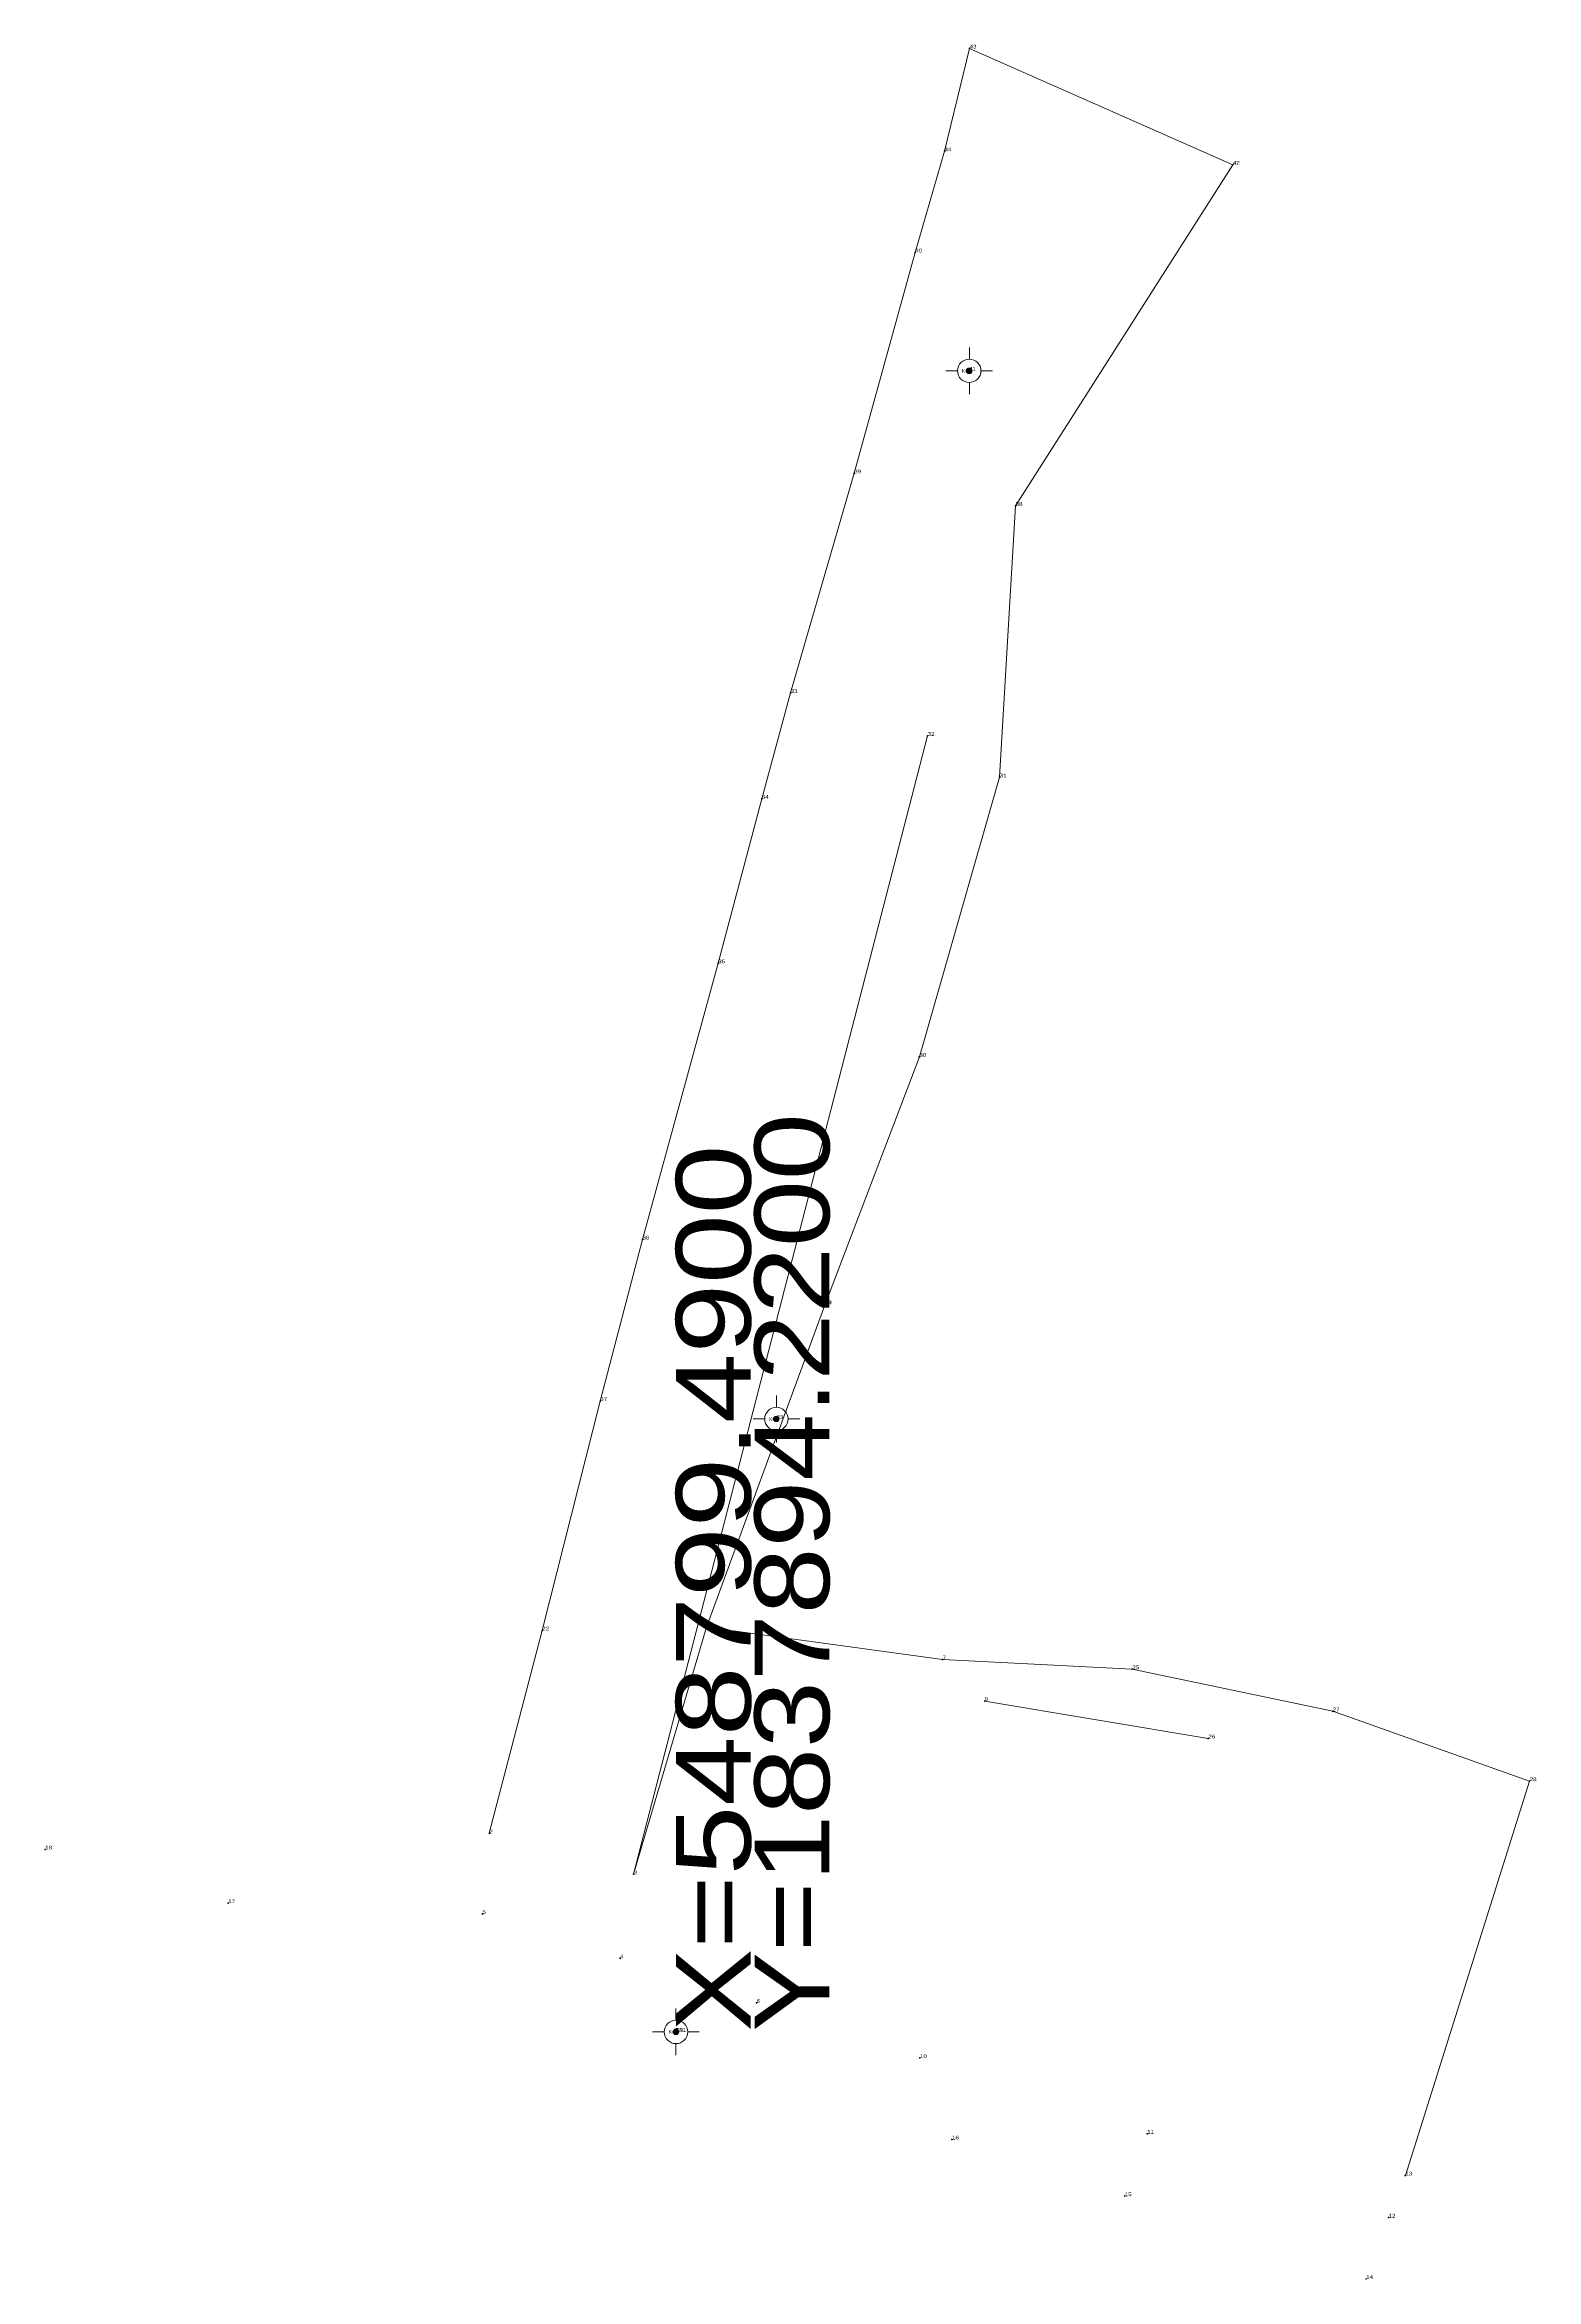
# Model space of a CAD drawing. Header units: metres. Extents: x 548025 to 549900, y 1837473 to 1838819.
# Drawn here: x 548765.8 to 548845.5, y 1837881 to 1838000.4 of the extents above; entities that cross this region are included whole.
import ezdxf
from ezdxf.enums import TextEntityAlignment as Align

# ---------------------------------------------------------------- set-up
doc = ezdxf.new("R2010")
doc.units = ezdxf.units.M
doc.header["$LTSCALE"] = 0.08
doc.header["$PDMODE"] = 32
doc.header["$PDSIZE"] = 0.04
for name, color, linetype, lineweight in [('10', 7, 'Continuous', 13), ('17', 7, 'Continuous', 13), ('7', 7, 'Continuous', 13)]:
    doc.layers.add(name, color=color, linetype=linetype, lineweight=lineweight)
doc.layers.add('12', color=7, linetype='Continuous')
doc.layers.add('9', color=7, linetype='Continuous')

msp = doc.modelspace()

# ---------------------------------------------------------------- hatches: boundary and pattern name
at = {"layer": '7'}
for points in [[(548815.16547, 1837982.82752, 1), (548815.16547, 1837983.12752, 1)], [(548815.16547, 1837982.82752, 1), (548815.16547, 1837983.12752, 1)], [(548815.16547, 1837982.82752, 1), (548815.16547, 1837983.12752, 1)], [(548815.16547, 1837982.82752, 1), (548815.16547, 1837983.12752, 1)], [(548804.85847, 1837926.82052, 1), (548804.85847, 1837927.12052, 1)], [(548804.85847, 1837926.82052, 1), (548804.85847, 1837927.12052, 1)], [(548804.85847, 1837926.82052, 1), (548804.85847, 1837927.12052, 1)], [(548804.85847, 1837926.82052, 1), (548804.85847, 1837927.12052, 1)], [(548799.49447, 1837894.06952, 1), (548799.49447, 1837894.36952, 1)], [(548799.49447, 1837894.06952, 1), (548799.49447, 1837894.36952, 1)], [(548799.49447, 1837894.06952, 1), (548799.49447, 1837894.36952, 1)], [(548799.49447, 1837894.06952, 1), (548799.49447, 1837894.36952, 1)]]:
    msp.add_hatch(color=256, dxfattribs=at).paths.add_polyline_path(points)

# ---------------------------------------------------------------- linework, layer by layer
at = {"layer": '10'}
for p, q in [((548812.94, 1837963.47), (548797.23, 1837902.65)), ((548812.94, 1837963.47), (548797.23, 1837902.65)), ((548812.94, 1837963.47), (548797.23, 1837902.65)), ((548812.94, 1837963.47), (548797.23, 1837902.65)), ((548797.23, 1837902.65), (548801.13, 1837915.85)), ((548797.23, 1837902.65), (548801.13, 1837915.85)), ((548797.23, 1837902.65), (548801.13, 1837915.85)), ((548797.23, 1837902.65), (548801.13, 1837915.85)), ((548815.99, 1837911.9), (548827.94, 1837909.9)), ((548815.99, 1837911.9), (548827.94, 1837909.9)), ((548815.99, 1837911.9), (548827.94, 1837909.9)), ((548815.99, 1837911.9), (548827.94, 1837909.9))]:
    msp.add_line(p, q, dxfattribs=at)
for points in [[(548789.52, 1837904.83), (548792.35, 1837915.67), (548795.45, 1837927.93), (548797.7, 1837936.56), (548801.75, 1837951.32), (548804.08, 1837960.11), (548805.62, 1837965.77), (548809.02, 1837977.5), (548812.27, 1837989.3), (548813.85, 1837994.71), (548815.18, 1838000.2), (548829.25, 1837993.99), (548817.64, 1837975.76), (548816.79, 1837961.26), (548812.5, 1837946.32), (548807.45, 1837933.06), (548801.13, 1837915.85)], [(548789.52, 1837904.83), (548792.35, 1837915.67), (548795.45, 1837927.93), (548797.7, 1837936.56), (548801.75, 1837951.32), (548804.08, 1837960.11), (548805.62, 1837965.77), (548809.02, 1837977.5), (548812.27, 1837989.3), (548813.85, 1837994.71), (548815.18, 1838000.2), (548829.25, 1837993.99), (548817.64, 1837975.76), (548816.79, 1837961.26), (548812.5, 1837946.32), (548807.45, 1837933.06), (548801.13, 1837915.85)], [(548789.52, 1837904.83), (548792.35, 1837915.67), (548795.45, 1837927.93), (548797.7, 1837936.56), (548801.75, 1837951.32), (548804.08, 1837960.11), (548805.62, 1837965.77), (548809.02, 1837977.5), (548812.27, 1837989.3), (548813.85, 1837994.71), (548815.18, 1838000.2), (548829.25, 1837993.99), (548817.64, 1837975.76), (548816.79, 1837961.26), (548812.5, 1837946.32), (548807.45, 1837933.06), (548801.13, 1837915.85)], [(548789.52, 1837904.83), (548792.35, 1837915.67), (548795.45, 1837927.93), (548797.7, 1837936.56), (548801.75, 1837951.32), (548804.08, 1837960.11), (548805.62, 1837965.77), (548809.02, 1837977.5), (548812.27, 1837989.3), (548813.85, 1837994.71), (548815.18, 1838000.2), (548829.25, 1837993.99), (548817.64, 1837975.76), (548816.79, 1837961.26), (548812.5, 1837946.32), (548807.45, 1837933.06), (548801.13, 1837915.85)], [(548801.13, 1837915.85), (548813.74, 1837914.12), (548823.87, 1837913.6), (548834.59, 1837911.35), (548845.11, 1837907.62), (548838.47, 1837886.55)], [(548801.13, 1837915.85), (548813.74, 1837914.12), (548823.87, 1837913.6), (548834.59, 1837911.35), (548845.11, 1837907.62), (548838.47, 1837886.55)], [(548801.13, 1837915.85), (548813.74, 1837914.12), (548823.87, 1837913.6), (548834.59, 1837911.35), (548845.11, 1837907.62), (548838.47, 1837886.55)], [(548801.13, 1837915.85), (548813.74, 1837914.12), (548823.87, 1837913.6), (548834.59, 1837911.35), (548845.11, 1837907.62), (548838.47, 1837886.55)]]:
    msp.add_lwpolyline(points, dxfattribs=at)
at = {"layer": '7'}
for p, q in [((548815.17, 1837983.6), (548815.17, 1837984.23)), ((548815.17, 1837983.6), (548815.17, 1837984.23)), ((548815.17, 1837983.6), (548815.17, 1837984.23)), ((548815.17, 1837983.6), (548815.17, 1837984.23)), ((548814.54, 1837982.98), (548813.91, 1837982.98)), ((548814.54, 1837982.98), (548813.91, 1837982.98)), ((548814.54, 1837982.98), (548813.91, 1837982.98)), ((548814.54, 1837982.98), (548813.91, 1837982.98)), ((548815.17, 1837981.73), (548815.17, 1837982.35)), ((548815.17, 1837981.73), (548815.17, 1837982.35)), ((548815.17, 1837981.73), (548815.17, 1837982.35)), ((548815.17, 1837981.73), (548815.17, 1837982.35)), ((548816.41, 1837982.98), (548815.79, 1837982.98)), ((548816.41, 1837982.98), (548815.79, 1837982.98)), ((548816.41, 1837982.98), (548815.79, 1837982.98)), ((548816.41, 1837982.98), (548815.79, 1837982.98)), ((548804.86, 1837927.59), (548804.86, 1837928.22)), ((548804.86, 1837927.59), (548804.86, 1837928.22)), ((548804.86, 1837927.59), (548804.86, 1837928.22)), ((548804.86, 1837927.59), (548804.86, 1837928.22)), ((548804.23, 1837926.97), (548803.61, 1837926.97)), ((548804.23, 1837926.97), (548803.61, 1837926.97)), ((548804.23, 1837926.97), (548803.61, 1837926.97)), ((548804.23, 1837926.97), (548803.61, 1837926.97)), ((548804.86, 1837925.72), (548804.86, 1837926.35)), ((548804.86, 1837925.72), (548804.86, 1837926.35)), ((548804.86, 1837925.72), (548804.86, 1837926.35)), ((548804.86, 1837925.72), (548804.86, 1837926.35)), ((548806.11, 1837926.97), (548805.48, 1837926.97)), ((548806.11, 1837926.97), (548805.48, 1837926.97)), ((548806.11, 1837926.97), (548805.48, 1837926.97)), ((548806.11, 1837926.97), (548805.48, 1837926.97)), ((548799.49, 1837894.84), (548799.49, 1837895.47)), ((548799.49, 1837894.84), (548799.49, 1837895.47)), ((548799.49, 1837894.84), (548799.49, 1837895.47)), ((548799.49, 1837894.84), (548799.49, 1837895.47)), ((548798.87, 1837894.22), (548798.24, 1837894.22)), ((548798.87, 1837894.22), (548798.24, 1837894.22)), ((548798.87, 1837894.22), (548798.24, 1837894.22)), ((548798.87, 1837894.22), (548798.24, 1837894.22)), ((548800.74, 1837894.22), (548800.12, 1837894.22)), ((548800.74, 1837894.22), (548800.12, 1837894.22)), ((548800.74, 1837894.22), (548800.12, 1837894.22)), ((548800.74, 1837894.22), (548800.12, 1837894.22)), ((548799.49, 1837892.97), (548799.49, 1837893.59)), ((548799.49, 1837892.97), (548799.49, 1837893.59)), ((548799.49, 1837892.97), (548799.49, 1837893.59)), ((548799.49, 1837892.97), (548799.49, 1837893.59))]:
    msp.add_line(p, q, dxfattribs=at)
for centre, radius in [((548815.16547, 1837982.97752), 0.625), ((548815.16547, 1837982.97752), 0.625), ((548815.16547, 1837982.97752), 0.625), ((548815.16547, 1837982.97752), 0.625), ((548815.16547, 1837982.97752), 0.15), ((548815.16547, 1837982.97752), 0.15), ((548815.16547, 1837982.97752), 0.15), ((548815.16547, 1837982.97752), 0.15), ((548804.85847, 1837926.97052), 0.625), ((548804.85847, 1837926.97052), 0.625), ((548804.85847, 1837926.97052), 0.625), ((548804.85847, 1837926.97052), 0.625), ((548804.85847, 1837926.97052), 0.15), ((548804.85847, 1837926.97052), 0.15), ((548804.85847, 1837926.97052), 0.15), ((548804.85847, 1837926.97052), 0.15), ((548799.49447, 1837894.21952), 0.625), ((548799.49447, 1837894.21952), 0.625), ((548799.49447, 1837894.21952), 0.625), ((548799.49447, 1837894.21952), 0.625), ((548799.49447, 1837894.21952), 0.15), ((548799.49447, 1837894.21952), 0.15), ((548799.49447, 1837894.21952), 0.15), ((548799.49447, 1837894.21952), 0.15)]:
    msp.add_circle(centre, radius, dxfattribs=at)
for p in [(548815.18, 1838000.2), (548813.85, 1837994.71), (548829.25, 1837993.99), (548812.27, 1837989.3), (548809.02, 1837977.5), (548817.64, 1837975.76), (548805.62, 1837965.77), (548812.94, 1837963.47), (548816.79, 1837961.26), (548804.08, 1837960.11), (548801.75, 1837951.32), (548812.5, 1837946.32), (548797.7, 1837936.56), (548807.44, 1837933.11), (548807.45, 1837933.06), (548795.45, 1837927.93), (548792.35, 1837915.67), (548801.13, 1837915.85), (548813.74, 1837914.12), (548823.87, 1837913.6), (548815.99, 1837911.9), (548834.59, 1837911.35), (548827.94, 1837909.9), (548845.11, 1837907.62), (548789.52, 1837904.83), (548765.78, 1837903.97), (548797.23, 1837902.65), (548775.56, 1837901.1), (548789.15, 1837900.52), (548796.51, 1837898.15), (548803.8, 1837895.77), (548799.49, 1837894.22), (548812.53, 1837892.83), (548814.24, 1837888.47), (548824.67, 1837888.77), (548838.47, 1837886.55), (548823.47, 1837885.45), (548837.57, 1837884.3), (548836.37, 1837881.02)]:
    msp.add_point(p, dxfattribs=at)

# ---------------------------------------------------------------- texts
at = {"layer": '12'}
for s, width, p in [('43', 1.25, (548815.18, 1838000.2)), ('43', 1.25, (548815.18, 1838000.2)), ('43', 1.25, (548815.18, 1838000.2)), ('43', 1.25, (548815.18, 1838000.2)), ('44', 1.25, (548813.85, 1837994.71)), ('44', 1.25, (548813.85, 1837994.71)), ('44', 1.25, (548813.85, 1837994.71)), ('44', 1.25, (548813.85, 1837994.71)), ('42', 1.25, (548829.25, 1837993.99)), ('42', 1.25, (548829.25, 1837993.99)), ('42', 1.25, (548829.25, 1837993.99)), ('42', 1.25, (548829.25, 1837993.99)), ('40', 1.25, (548812.27, 1837989.3)), ('40', 1.25, (548812.27, 1837989.3)), ('40', 1.25, (548812.27, 1837989.3)), ('40', 1.25, (548812.27, 1837989.3)), ('39', 1.25, (548809.02, 1837977.5)), ('39', 1.25, (548809.02, 1837977.5)), ('39', 1.25, (548809.02, 1837977.5)), ('39', 1.25, (548809.02, 1837977.5)), ('38', 1.25, (548817.64, 1837975.76)), ('38', 1.25, (548817.64, 1837975.76)), ('38', 1.25, (548817.64, 1837975.76)), ('38', 1.25, (548817.64, 1837975.76)), ('33', 1.25, (548805.62, 1837965.77)), ('33', 1.25, (548805.62, 1837965.77)), ('33', 1.25, (548805.62, 1837965.77)), ('33', 1.25, (548805.62, 1837965.77)), ('32', 1.25, (548812.94, 1837963.47)), ('32', 1.25, (548812.94, 1837963.47)), ('32', 1.25, (548812.94, 1837963.47)), ('32', 1.25, (548812.94, 1837963.47)), ('31', 1.25, (548816.79, 1837961.26)), ('31', 1.25, (548816.79, 1837961.26)), ('31', 1.25, (548816.79, 1837961.26)), ('31', 1.25, (548816.79, 1837961.26)), ('34', 1.25, (548804.08, 1837960.11)), ('34', 1.25, (548804.08, 1837960.11)), ('34', 1.25, (548804.08, 1837960.11)), ('34', 1.25, (548804.08, 1837960.11)), ('35', 1.25, (548801.75, 1837951.32)), ('35', 1.25, (548801.75, 1837951.32)), ('35', 1.25, (548801.75, 1837951.32)), ('35', 1.25, (548801.75, 1837951.32)), ('30', 1.25, (548812.5, 1837946.32)), ('30', 1.25, (548812.5, 1837946.32)), ('30', 1.25, (548812.5, 1837946.32)), ('30', 1.25, (548812.5, 1837946.32)), ('36', 1.25, (548797.7, 1837936.56)), ('36', 1.25, (548797.7, 1837936.56)), ('36', 1.25, (548797.7, 1837936.56)), ('36', 1.25, (548797.7, 1837936.56)), ('29', 1.25, (548807.44, 1837933.11)), ('29', 1.25, (548807.44, 1837933.11)), ('29', 1.25, (548807.44, 1837933.11)), ('29', 1.25, (548807.44, 1837933.11)), ('24', 1.25, (548807.45, 1837933.06)), ('24', 1.25, (548807.45, 1837933.06)), ('24', 1.25, (548807.45, 1837933.06)), ('24', 1.25, (548807.45, 1837933.06)), ('37', 1.25, (548795.45, 1837927.93)), ('37', 1.25, (548795.45, 1837927.93)), ('37', 1.25, (548795.45, 1837927.93)), ('37', 1.25, (548795.45, 1837927.93)), ('22', 1.25, (548792.35, 1837915.67)), ('22', 1.25, (548792.35, 1837915.67)), ('22', 1.25, (548792.35, 1837915.67)), ('22', 1.25, (548792.35, 1837915.67)), ('8', 1.25, (548801.13, 1837915.85)), ('8', 1.25, (548801.13, 1837915.85)), ('8', 1.25, (548801.13, 1837915.85)), ('8', 1.25, (548801.13, 1837915.85)), ('7', 1.25, (548813.74, 1837914.12)), ('7', 1.25, (548813.74, 1837914.12)), ('7', 1.25, (548813.74, 1837914.12)), ('7', 1.25, (548813.74, 1837914.12)), ('25', 1.25, (548823.88, 1837913.6)), ('25', 1.25, (548823.88, 1837913.6)), ('25', 1.25, (548823.88, 1837913.6)), ('25', 1.25, (548823.88, 1837913.6)), ('9', 1.25, (548815.99, 1837911.9)), ('9', 1.25, (548815.99, 1837911.9)), ('9', 1.25, (548815.99, 1837911.9)), ('9', 1.25, (548815.99, 1837911.9)), ('27', 1.25, (548834.59, 1837911.35)), ('27', 1.25, (548834.59, 1837911.35)), ('27', 1.25, (548834.59, 1837911.35)), ('27', 1.25, (548834.59, 1837911.35)), ('26', 1.25, (548827.94, 1837909.9)), ('26', 1.25, (548827.94, 1837909.9)), ('26', 1.25, (548827.94, 1837909.9)), ('26', 1.25, (548827.94, 1837909.9)), ('28', 1.25, (548845.11, 1837907.62)), ('28', 1.25, (548845.11, 1837907.62)), ('28', 1.25, (548845.11, 1837907.62)), ('28', 1.25, (548845.11, 1837907.62)), ('2', 1.25, (548789.52, 1837904.83)), ('2', 1.25, (548789.52, 1837904.83)), ('2', 1.25, (548789.52, 1837904.83)), ('2', 1.25, (548789.52, 1837904.83)), ('18', 1.25, (548765.78, 1837903.97)), ('18', 1.25, (548765.78, 1837903.97)), ('18', 1.25, (548765.78, 1837903.97)), ('18', 1.25, (548765.78, 1837903.97)), ('3', 1.25, (548797.23, 1837902.64)), ('3', 1.25, (548797.23, 1837902.64)), ('3', 1.25, (548797.23, 1837902.64)), ('3', 1.25, (548797.23, 1837902.64)), ('17', 1.25, (548775.56, 1837901.1)), ('17', 1.25, (548775.56, 1837901.1)), ('17', 1.25, (548775.56, 1837901.1)), ('17', 1.25, (548775.56, 1837901.1)), ('5', 1.25, (548789.15, 1837900.52)), ('5', 1.25, (548789.15, 1837900.52)), ('5', 1.25, (548789.15, 1837900.52)), ('5', 1.25, (548789.15, 1837900.52)), ('4', 1.25, (548796.51, 1837898.15)), ('4', 1.25, (548796.51, 1837898.15)), ('4', 1.25, (548796.51, 1837898.15)), ('4', 1.25, (548796.51, 1837898.15)), ('6', 1.25, (548803.8, 1837895.77)), ('6', 1.25, (548803.8, 1837895.77)), ('6', 1.25, (548803.8, 1837895.77)), ('6', 1.25, (548803.8, 1837895.77)), ('TS1', 1.1, (548799.49, 1837894.22)), ('TS1', 1.1, (548799.49, 1837894.22)), ('TS1', 1.1, (548799.49, 1837894.22)), ('TS1', 1.1, (548799.49, 1837894.22)), ('10', 1.25, (548812.53, 1837892.83)), ('10', 1.25, (548812.53, 1837892.83)), ('10', 1.25, (548812.53, 1837892.83)), ('10', 1.25, (548812.53, 1837892.83)), ('11', 1.25, (548824.67, 1837888.77)), ('11', 1.25, (548824.67, 1837888.77)), ('11', 1.25, (548824.67, 1837888.77)), ('11', 1.25, (548824.67, 1837888.77)), ('16', 1.25, (548814.24, 1837888.47)), ('16', 1.25, (548814.24, 1837888.47)), ('16', 1.25, (548814.24, 1837888.47)), ('16', 1.25, (548814.24, 1837888.47)), ('13', 1.25, (548838.47, 1837886.55)), ('13', 1.25, (548838.47, 1837886.55)), ('13', 1.25, (548838.47, 1837886.55)), ('13', 1.25, (548838.47, 1837886.55)), ('15', 1.25, (548823.47, 1837885.44)), ('15', 1.25, (548823.47, 1837885.44)), ('15', 1.25, (548823.47, 1837885.44)), ('15', 1.25, (548823.47, 1837885.44)), ('12', 1.25, (548837.57, 1837884.3)), ('12', 1.25, (548837.57, 1837884.3)), ('12', 1.25, (548837.57, 1837884.3)), ('12', 1.25, (548837.57, 1837884.3)), ('14', 1.25, (548836.37, 1837881.02)), ('14', 1.25, (548836.37, 1837881.02)), ('14', 1.25, (548836.37, 1837881.02)), ('14', 1.25, (548836.37, 1837881.02))]:
    msp.add_text(s, height=0.2, dxfattribs=dict(at, width=width)).set_placement(p)
at = {"layer": '17'}
for s, width, p in [('Y=1837894.2200', 1.2, (548807.69, 1837894.22)), ('X=548799.4900', 1.25, (548803.49, 1837894.22))]:
    msp.add_text(s, height=4, rotation=90, dxfattribs=dict(at, width=width)).set_placement(p)
at = {"layer": '7'}
for s, width, p in [('41', 1.25, (548815.16, 1837982.98)), ('41', 1.25, (548815.16, 1837982.98)), ('41', 1.25, (548815.16, 1837982.98)), ('41', 1.25, (548815.16, 1837982.98)), ('23', 1.25, (548804.86, 1837926.97)), ('23', 1.25, (548804.86, 1837926.97)), ('23', 1.25, (548804.86, 1837926.97)), ('23', 1.25, (548804.86, 1837926.97)), ('TR1', 1.05, (548799.49, 1837894.22)), ('TR1', 1.05, (548799.49, 1837894.22)), ('TR1', 1.05, (548799.49, 1837894.22)), ('TR1', 1.05, (548799.49, 1837894.22))]:
    msp.add_text(s, height=0.2, dxfattribs=dict(at, width=width)).set_placement(p)
at = {"layer": '9', "width": 1.1}
for p in [(548815.17, 1837982.88), (548815.17, 1837982.88), (548815.17, 1837982.88), (548815.17, 1837982.88), (548804.86, 1837926.87), (548804.86, 1837926.87), (548804.86, 1837926.87), (548804.86, 1837926.87), (548799.5, 1837894.12), (548799.5, 1837894.12), (548799.5, 1837894.12), (548799.5, 1837894.12)]:
    msp.add_text('KC', height=0.2, dxfattribs=at).set_placement(p, align=Align.RIGHT)

doc.saveas('drawing.dxf')
